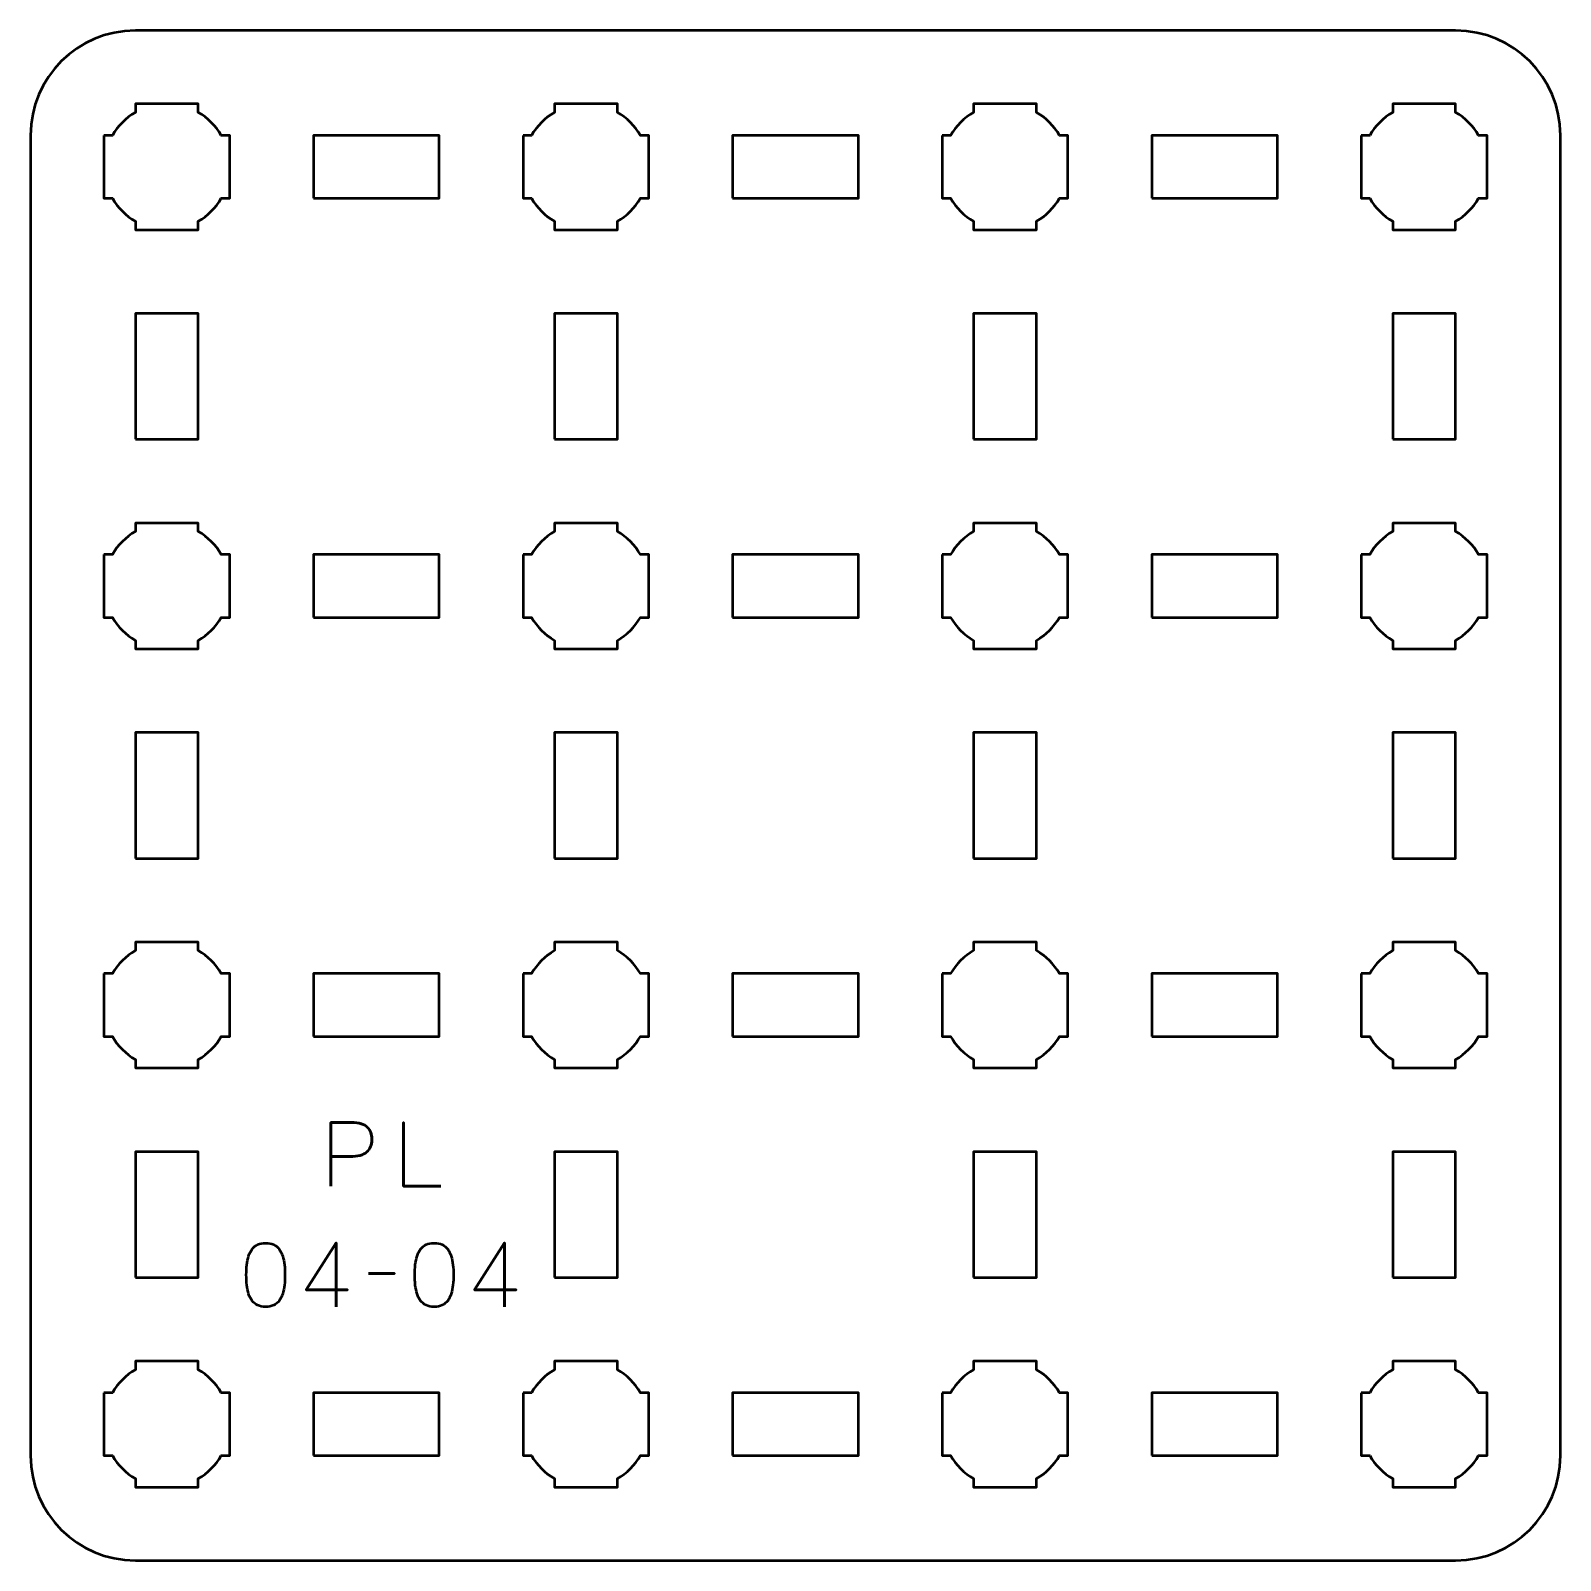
# Model space of a CAD drawing. Header units: centimetres. Extents: x -14.15 to -6.85, y -18.5 to -11.2.
import ezdxf

# ---------------------------------------------------------------- set-up
doc = ezdxf.new("R2010")
doc.units = ezdxf.units.CM
doc.header["$MEASUREMENT"] = 0
doc.layers.add('Layer 1', color=7, linetype='Continuous')

msp = doc.modelspace()

# ---------------------------------------------------------------- linework, layer by layer
at = {"layer": 'Layer 1', "lineweight": 53}
for points in [[(-12.8, -12), (-12.2, -12), (-12.2, -11.7), (-12.8, -11.7), (-12.8, -12)], [(-10.8, -12), (-10.2, -12), (-10.2, -11.7), (-10.8, -11.7), (-10.8, -12)], [(-8.8, -12), (-8.2, -12), (-8.2, -11.7), (-8.8, -11.7), (-8.8, -12)], [(-13.65, -13.15), (-13.35, -13.15), (-13.35, -12.55), (-13.65, -12.55), (-13.65, -13.15)], [(-11.65, -13.15), (-11.35, -13.15), (-11.35, -12.55), (-11.65, -12.55), (-11.65, -13.15)], [(-9.65, -13.15), (-9.35, -13.15), (-9.35, -12.55), (-9.65, -12.55), (-9.65, -13.15)], [(-7.65, -13.15), (-7.35, -13.15), (-7.35, -12.55), (-7.65, -12.55), (-7.65, -13.15)], [(-12.8, -14), (-12.2, -14), (-12.2, -13.7), (-12.8, -13.7), (-12.8, -14)], [(-10.8, -14), (-10.2, -14), (-10.2, -13.7), (-10.8, -13.7), (-10.8, -14)], [(-8.8, -14), (-8.2, -14), (-8.2, -13.7), (-8.8, -13.7), (-8.8, -14)], [(-13.65, -15.15), (-13.35, -15.15), (-13.35, -14.55), (-13.65, -14.55), (-13.65, -15.15)], [(-11.65, -15.15), (-11.35, -15.15), (-11.35, -14.55), (-11.65, -14.55), (-11.65, -15.15)], [(-9.65, -15.15), (-9.35, -15.15), (-9.35, -14.55), (-9.65, -14.55), (-9.65, -15.15)], [(-7.65, -15.15), (-7.35, -15.15), (-7.35, -14.55), (-7.65, -14.55), (-7.65, -15.15)], [(-12.8, -16), (-12.2, -16), (-12.2, -15.7), (-12.8, -15.7), (-12.8, -16)], [(-10.8, -16), (-10.2, -16), (-10.2, -15.7), (-10.8, -15.7), (-10.8, -16)], [(-8.8, -16), (-8.2, -16), (-8.2, -15.7), (-8.8, -15.7), (-8.8, -16)], [(-13.65, -17.15), (-13.35, -17.15), (-13.35, -16.55), (-13.65, -16.55), (-13.65, -17.15)], [(-11.65, -17.15), (-11.35, -17.15), (-11.35, -16.55), (-11.65, -16.55), (-11.65, -17.15)], [(-9.65, -17.15), (-9.35, -17.15), (-9.35, -16.55), (-9.65, -16.55), (-9.65, -17.15)], [(-7.65, -17.15), (-7.35, -17.15), (-7.35, -16.55), (-7.65, -16.55), (-7.65, -17.15)], [(-12.8, -18), (-12.2, -18), (-12.2, -17.7), (-12.8, -17.7), (-12.8, -18)], [(-10.8, -18), (-10.2, -18), (-10.2, -17.7), (-10.8, -17.7), (-10.8, -18)], [(-8.8, -18), (-8.2, -18), (-8.2, -17.7), (-8.8, -17.7), (-8.8, -18)]]:
    msp.add_lwpolyline(points, close=True, dxfattribs=at)
for points, knots in [([(-14.15, -18), (-14.15, -18), (-14.15, -11.7), (-14.15, -11.7), (-14.15, -11.7), (-14.15, -11.42391), (-13.92609, -11.2), (-13.65, -11.2), (-13.65, -11.2), (-13.65, -11.2), (-7.35, -11.2), (-7.35, -11.2), (-7.35, -11.2), (-7.07391, -11.2), (-6.85, -11.42391), (-6.85, -11.7), (-6.85, -11.7), (-6.85, -11.7), (-6.85, -18), (-6.85, -18), (-6.85, -18), (-6.85, -18.27609), (-7.07391, -18.5), (-7.35, -18.5), (-7.35, -18.5), (-7.35, -18.5), (-13.65, -18.5), (-13.65, -18.5), (-13.65, -18.5), (-13.92609, -18.5), (-14.15, -18.27609), (-14.15, -18)], [0, 0, 0, 0, 0.125, 0.125, 0.125, 0.125, 0.25, 0.25, 0.25, 0.25, 0.375, 0.375, 0.375, 0.375, 0.5, 0.5, 0.5, 0.5, 0.625, 0.625, 0.625, 0.625, 0.75, 0.75, 0.75, 0.75, 0.875, 0.875, 0.875, 0.875, 1, 1, 1, 1]), ([(-13.8, -11.7), (-13.8, -11.7), (-13.75985, -11.7), (-13.75985, -11.7), (-13.75985, -11.7), (-13.7335, -11.65447), (-13.69553, -11.6165), (-13.65, -11.59015), (-13.65, -11.59015), (-13.65, -11.59015), (-13.65, -11.55), (-13.65, -11.55), (-13.65, -11.55), (-13.65, -11.55), (-13.5, -11.55), (-13.5, -11.55), (-13.5, -11.55), (-13.5, -11.55), (-13.35, -11.55), (-13.35, -11.55), (-13.35, -11.55), (-13.35, -11.55), (-13.35, -11.59015), (-13.35, -11.59015), (-13.35, -11.59015), (-13.30447, -11.6165), (-13.2665, -11.65447), (-13.24015, -11.7), (-13.24015, -11.7), (-13.24015, -11.7), (-13.2, -11.7), (-13.2, -11.7), (-13.2, -11.7), (-13.2, -11.7), (-13.2, -11.85), (-13.2, -11.85), (-13.2, -11.85), (-13.2, -11.85), (-13.2, -12), (-13.2, -12), (-13.2, -12), (-13.2, -12), (-13.24015, -12), (-13.24015, -12), (-13.24015, -12), (-13.2665, -12.04553), (-13.30447, -12.0835), (-13.35, -12.10985), (-13.35, -12.10985), (-13.35, -12.10985), (-13.35, -12.15), (-13.35, -12.15), (-13.35, -12.15), (-13.35, -12.15), (-13.5, -12.15), (-13.5, -12.15), (-13.5, -12.15), (-13.5, -12.15), (-13.65, -12.15), (-13.65, -12.15), (-13.65, -12.15), (-13.65, -12.15), (-13.65, -12.10985), (-13.65, -12.10985), (-13.65, -12.10985), (-13.69553, -12.0835), (-13.7335, -12.04553), (-13.75985, -12), (-13.75985, -12), (-13.75985, -12), (-13.8, -12), (-13.8, -12), (-13.8, -12), (-13.8, -12), (-13.8, -11.85), (-13.8, -11.85), (-13.8, -11.85), (-13.8, -11.85), (-13.8, -11.7), (-13.8, -11.7)], [0, 0, 0, 0, 0.05, 0.05, 0.05, 0.05, 0.1, 0.1, 0.1, 0.1, 0.15, 0.15, 0.15, 0.15, 0.2, 0.2, 0.2, 0.2, 0.25, 0.25, 0.25, 0.25, 0.3, 0.3, 0.3, 0.3, 0.35, 0.35, 0.35, 0.35, 0.4, 0.4, 0.4, 0.4, 0.45, 0.45, 0.45, 0.45, 0.5, 0.5, 0.5, 0.5, 0.55, 0.55, 0.55, 0.55, 0.6, 0.6, 0.6, 0.6, 0.65, 0.65, 0.65, 0.65, 0.7, 0.7, 0.7, 0.7, 0.75, 0.75, 0.75, 0.75, 0.8, 0.8, 0.8, 0.8, 0.85, 0.85, 0.85, 0.85, 0.9, 0.9, 0.9, 0.9, 0.95, 0.95, 0.95, 0.95, 1, 1, 1, 1]), ([(-11.8, -11.7), (-11.8, -11.7), (-11.75985, -11.7), (-11.75985, -11.7), (-11.75985, -11.7), (-11.7335, -11.65447), (-11.69553, -11.6165), (-11.65, -11.59015), (-11.65, -11.59015), (-11.65, -11.59015), (-11.65, -11.55), (-11.65, -11.55), (-11.65, -11.55), (-11.65, -11.55), (-11.5, -11.55), (-11.5, -11.55), (-11.5, -11.55), (-11.5, -11.55), (-11.35, -11.55), (-11.35, -11.55), (-11.35, -11.55), (-11.35, -11.55), (-11.35, -11.59015), (-11.35, -11.59015), (-11.35, -11.59015), (-11.30447, -11.6165), (-11.2665, -11.65447), (-11.24015, -11.7), (-11.24015, -11.7), (-11.24015, -11.7), (-11.2, -11.7), (-11.2, -11.7), (-11.2, -11.7), (-11.2, -11.7), (-11.2, -11.85), (-11.2, -11.85), (-11.2, -11.85), (-11.2, -11.85), (-11.2, -12), (-11.2, -12), (-11.2, -12), (-11.2, -12), (-11.24015, -12), (-11.24015, -12), (-11.24015, -12), (-11.2665, -12.04553), (-11.30447, -12.0835), (-11.35, -12.10985), (-11.35, -12.10985), (-11.35, -12.10985), (-11.35, -12.15), (-11.35, -12.15), (-11.35, -12.15), (-11.35, -12.15), (-11.5, -12.15), (-11.5, -12.15), (-11.5, -12.15), (-11.5, -12.15), (-11.65, -12.15), (-11.65, -12.15), (-11.65, -12.15), (-11.65, -12.15), (-11.65, -12.10985), (-11.65, -12.10985), (-11.65, -12.10985), (-11.69553, -12.0835), (-11.7335, -12.04553), (-11.75985, -12), (-11.75985, -12), (-11.75985, -12), (-11.8, -12), (-11.8, -12), (-11.8, -12), (-11.8, -12), (-11.8, -11.85), (-11.8, -11.85), (-11.8, -11.85), (-11.8, -11.85), (-11.8, -11.7), (-11.8, -11.7)], [0, 0, 0, 0, 0.05, 0.05, 0.05, 0.05, 0.1, 0.1, 0.1, 0.1, 0.15, 0.15, 0.15, 0.15, 0.2, 0.2, 0.2, 0.2, 0.25, 0.25, 0.25, 0.25, 0.3, 0.3, 0.3, 0.3, 0.35, 0.35, 0.35, 0.35, 0.4, 0.4, 0.4, 0.4, 0.45, 0.45, 0.45, 0.45, 0.5, 0.5, 0.5, 0.5, 0.55, 0.55, 0.55, 0.55, 0.6, 0.6, 0.6, 0.6, 0.65, 0.65, 0.65, 0.65, 0.7, 0.7, 0.7, 0.7, 0.75, 0.75, 0.75, 0.75, 0.8, 0.8, 0.8, 0.8, 0.85, 0.85, 0.85, 0.85, 0.9, 0.9, 0.9, 0.9, 0.95, 0.95, 0.95, 0.95, 1, 1, 1, 1]), ([(-9.8, -11.7), (-9.8, -11.7), (-9.75985, -11.7), (-9.75985, -11.7), (-9.75985, -11.7), (-9.7335, -11.65447), (-9.69553, -11.6165), (-9.65, -11.59015), (-9.65, -11.59015), (-9.65, -11.59015), (-9.65, -11.55), (-9.65, -11.55), (-9.65, -11.55), (-9.65, -11.55), (-9.5, -11.55), (-9.5, -11.55), (-9.5, -11.55), (-9.5, -11.55), (-9.35, -11.55), (-9.35, -11.55), (-9.35, -11.55), (-9.35, -11.55), (-9.35, -11.59015), (-9.35, -11.59015), (-9.35, -11.59015), (-9.30447, -11.6165), (-9.2665, -11.65447), (-9.24015, -11.7), (-9.24015, -11.7), (-9.24015, -11.7), (-9.2, -11.7), (-9.2, -11.7), (-9.2, -11.7), (-9.2, -11.7), (-9.2, -11.85), (-9.2, -11.85), (-9.2, -11.85), (-9.2, -11.85), (-9.2, -12), (-9.2, -12), (-9.2, -12), (-9.2, -12), (-9.24015, -12), (-9.24015, -12), (-9.24015, -12), (-9.2665, -12.04553), (-9.30447, -12.0835), (-9.35, -12.10985), (-9.35, -12.10985), (-9.35, -12.10985), (-9.35, -12.15), (-9.35, -12.15), (-9.35, -12.15), (-9.35, -12.15), (-9.5, -12.15), (-9.5, -12.15), (-9.5, -12.15), (-9.5, -12.15), (-9.65, -12.15), (-9.65, -12.15), (-9.65, -12.15), (-9.65, -12.15), (-9.65, -12.10985), (-9.65, -12.10985), (-9.65, -12.10985), (-9.69553, -12.0835), (-9.7335, -12.04553), (-9.75985, -12), (-9.75985, -12), (-9.75985, -12), (-9.8, -12), (-9.8, -12), (-9.8, -12), (-9.8, -12), (-9.8, -11.85), (-9.8, -11.85), (-9.8, -11.85), (-9.8, -11.85), (-9.8, -11.7), (-9.8, -11.7)], [0, 0, 0, 0, 0.05, 0.05, 0.05, 0.05, 0.1, 0.1, 0.1, 0.1, 0.15, 0.15, 0.15, 0.15, 0.2, 0.2, 0.2, 0.2, 0.25, 0.25, 0.25, 0.25, 0.3, 0.3, 0.3, 0.3, 0.35, 0.35, 0.35, 0.35, 0.4, 0.4, 0.4, 0.4, 0.45, 0.45, 0.45, 0.45, 0.5, 0.5, 0.5, 0.5, 0.55, 0.55, 0.55, 0.55, 0.6, 0.6, 0.6, 0.6, 0.65, 0.65, 0.65, 0.65, 0.7, 0.7, 0.7, 0.7, 0.75, 0.75, 0.75, 0.75, 0.8, 0.8, 0.8, 0.8, 0.85, 0.85, 0.85, 0.85, 0.9, 0.9, 0.9, 0.9, 0.95, 0.95, 0.95, 0.95, 1, 1, 1, 1]), ([(-7.8, -11.7), (-7.8, -11.7), (-7.75985, -11.7), (-7.75985, -11.7), (-7.75985, -11.7), (-7.7335, -11.65447), (-7.69553, -11.6165), (-7.65, -11.59015), (-7.65, -11.59015), (-7.65, -11.59015), (-7.65, -11.55), (-7.65, -11.55), (-7.65, -11.55), (-7.65, -11.55), (-7.5, -11.55), (-7.5, -11.55), (-7.5, -11.55), (-7.5, -11.55), (-7.35, -11.55), (-7.35, -11.55), (-7.35, -11.55), (-7.35, -11.55), (-7.35, -11.59015), (-7.35, -11.59015), (-7.35, -11.59015), (-7.30447, -11.6165), (-7.2665, -11.65447), (-7.24015, -11.7), (-7.24015, -11.7), (-7.24015, -11.7), (-7.2, -11.7), (-7.2, -11.7), (-7.2, -11.7), (-7.2, -11.7), (-7.2, -11.85), (-7.2, -11.85), (-7.2, -11.85), (-7.2, -11.85), (-7.2, -12), (-7.2, -12), (-7.2, -12), (-7.2, -12), (-7.24015, -12), (-7.24015, -12), (-7.24015, -12), (-7.2665, -12.04553), (-7.30447, -12.0835), (-7.35, -12.10985), (-7.35, -12.10985), (-7.35, -12.10985), (-7.35, -12.15), (-7.35, -12.15), (-7.35, -12.15), (-7.35, -12.15), (-7.5, -12.15), (-7.5, -12.15), (-7.5, -12.15), (-7.5, -12.15), (-7.65, -12.15), (-7.65, -12.15), (-7.65, -12.15), (-7.65, -12.15), (-7.65, -12.10985), (-7.65, -12.10985), (-7.65, -12.10985), (-7.69553, -12.0835), (-7.7335, -12.04553), (-7.75985, -12), (-7.75985, -12), (-7.75985, -12), (-7.8, -12), (-7.8, -12), (-7.8, -12), (-7.8, -12), (-7.8, -11.85), (-7.8, -11.85), (-7.8, -11.85), (-7.8, -11.85), (-7.8, -11.7), (-7.8, -11.7)], [0, 0, 0, 0, 0.05, 0.05, 0.05, 0.05, 0.1, 0.1, 0.1, 0.1, 0.15, 0.15, 0.15, 0.15, 0.2, 0.2, 0.2, 0.2, 0.25, 0.25, 0.25, 0.25, 0.3, 0.3, 0.3, 0.3, 0.35, 0.35, 0.35, 0.35, 0.4, 0.4, 0.4, 0.4, 0.45, 0.45, 0.45, 0.45, 0.5, 0.5, 0.5, 0.5, 0.55, 0.55, 0.55, 0.55, 0.6, 0.6, 0.6, 0.6, 0.65, 0.65, 0.65, 0.65, 0.7, 0.7, 0.7, 0.7, 0.75, 0.75, 0.75, 0.75, 0.8, 0.8, 0.8, 0.8, 0.85, 0.85, 0.85, 0.85, 0.9, 0.9, 0.9, 0.9, 0.95, 0.95, 0.95, 0.95, 1, 1, 1, 1]), ([(-13.8, -13.7), (-13.8, -13.7), (-13.75985, -13.7), (-13.75985, -13.7), (-13.75985, -13.7), (-13.7335, -13.65447), (-13.69553, -13.6165), (-13.65, -13.59015), (-13.65, -13.59015), (-13.65, -13.59015), (-13.65, -13.55), (-13.65, -13.55), (-13.65, -13.55), (-13.65, -13.55), (-13.5, -13.55), (-13.5, -13.55), (-13.5, -13.55), (-13.5, -13.55), (-13.35, -13.55), (-13.35, -13.55), (-13.35, -13.55), (-13.35, -13.55), (-13.35, -13.59015), (-13.35, -13.59015), (-13.35, -13.59015), (-13.30447, -13.6165), (-13.2665, -13.65447), (-13.24015, -13.7), (-13.24015, -13.7), (-13.24015, -13.7), (-13.2, -13.7), (-13.2, -13.7), (-13.2, -13.7), (-13.2, -13.7), (-13.2, -13.85), (-13.2, -13.85), (-13.2, -13.85), (-13.2, -13.85), (-13.2, -14), (-13.2, -14), (-13.2, -14), (-13.2, -14), (-13.24015, -14), (-13.24015, -14), (-13.24015, -14), (-13.2665, -14.04553), (-13.30447, -14.0835), (-13.35, -14.10985), (-13.35, -14.10985), (-13.35, -14.10985), (-13.35, -14.15), (-13.35, -14.15), (-13.35, -14.15), (-13.35, -14.15), (-13.5, -14.15), (-13.5, -14.15), (-13.5, -14.15), (-13.5, -14.15), (-13.65, -14.15), (-13.65, -14.15), (-13.65, -14.15), (-13.65, -14.15), (-13.65, -14.10985), (-13.65, -14.10985), (-13.65, -14.10985), (-13.69553, -14.0835), (-13.7335, -14.04553), (-13.75985, -14), (-13.75985, -14), (-13.75985, -14), (-13.8, -14), (-13.8, -14), (-13.8, -14), (-13.8, -14), (-13.8, -13.85), (-13.8, -13.85), (-13.8, -13.85), (-13.8, -13.85), (-13.8, -13.7), (-13.8, -13.7)], [0, 0, 0, 0, 0.05, 0.05, 0.05, 0.05, 0.1, 0.1, 0.1, 0.1, 0.15, 0.15, 0.15, 0.15, 0.2, 0.2, 0.2, 0.2, 0.25, 0.25, 0.25, 0.25, 0.3, 0.3, 0.3, 0.3, 0.35, 0.35, 0.35, 0.35, 0.4, 0.4, 0.4, 0.4, 0.45, 0.45, 0.45, 0.45, 0.5, 0.5, 0.5, 0.5, 0.55, 0.55, 0.55, 0.55, 0.6, 0.6, 0.6, 0.6, 0.65, 0.65, 0.65, 0.65, 0.7, 0.7, 0.7, 0.7, 0.75, 0.75, 0.75, 0.75, 0.8, 0.8, 0.8, 0.8, 0.85, 0.85, 0.85, 0.85, 0.9, 0.9, 0.9, 0.9, 0.95, 0.95, 0.95, 0.95, 1, 1, 1, 1]), ([(-11.8, -13.7), (-11.8, -13.7), (-11.75985, -13.7), (-11.75985, -13.7), (-11.75985, -13.7), (-11.7335, -13.65447), (-11.69553, -13.6165), (-11.65, -13.59015), (-11.65, -13.59015), (-11.65, -13.59015), (-11.65, -13.55), (-11.65, -13.55), (-11.65, -13.55), (-11.65, -13.55), (-11.5, -13.55), (-11.5, -13.55), (-11.5, -13.55), (-11.5, -13.55), (-11.35, -13.55), (-11.35, -13.55), (-11.35, -13.55), (-11.35, -13.55), (-11.35, -13.59015), (-11.35, -13.59015), (-11.35, -13.59015), (-11.30447, -13.6165), (-11.2665, -13.65447), (-11.24015, -13.7), (-11.24015, -13.7), (-11.24015, -13.7), (-11.2, -13.7), (-11.2, -13.7), (-11.2, -13.7), (-11.2, -13.7), (-11.2, -13.85), (-11.2, -13.85), (-11.2, -13.85), (-11.2, -13.85), (-11.2, -14), (-11.2, -14), (-11.2, -14), (-11.2, -14), (-11.24015, -14), (-11.24015, -14), (-11.24015, -14), (-11.2665, -14.04553), (-11.30447, -14.0835), (-11.35, -14.10985), (-11.35, -14.10985), (-11.35, -14.10985), (-11.35, -14.15), (-11.35, -14.15), (-11.35, -14.15), (-11.35, -14.15), (-11.5, -14.15), (-11.5, -14.15), (-11.5, -14.15), (-11.5, -14.15), (-11.65, -14.15), (-11.65, -14.15), (-11.65, -14.15), (-11.65, -14.15), (-11.65, -14.10985), (-11.65, -14.10985), (-11.65, -14.10985), (-11.69553, -14.0835), (-11.7335, -14.04553), (-11.75985, -14), (-11.75985, -14), (-11.75985, -14), (-11.8, -14), (-11.8, -14), (-11.8, -14), (-11.8, -14), (-11.8, -13.85), (-11.8, -13.85), (-11.8, -13.85), (-11.8, -13.85), (-11.8, -13.7), (-11.8, -13.7)], [0, 0, 0, 0, 0.05, 0.05, 0.05, 0.05, 0.1, 0.1, 0.1, 0.1, 0.15, 0.15, 0.15, 0.15, 0.2, 0.2, 0.2, 0.2, 0.25, 0.25, 0.25, 0.25, 0.3, 0.3, 0.3, 0.3, 0.35, 0.35, 0.35, 0.35, 0.4, 0.4, 0.4, 0.4, 0.45, 0.45, 0.45, 0.45, 0.5, 0.5, 0.5, 0.5, 0.55, 0.55, 0.55, 0.55, 0.6, 0.6, 0.6, 0.6, 0.65, 0.65, 0.65, 0.65, 0.7, 0.7, 0.7, 0.7, 0.75, 0.75, 0.75, 0.75, 0.8, 0.8, 0.8, 0.8, 0.85, 0.85, 0.85, 0.85, 0.9, 0.9, 0.9, 0.9, 0.95, 0.95, 0.95, 0.95, 1, 1, 1, 1]), ([(-9.8, -13.7), (-9.8, -13.7), (-9.75985, -13.7), (-9.75985, -13.7), (-9.75985, -13.7), (-9.7335, -13.65447), (-9.69553, -13.6165), (-9.65, -13.59015), (-9.65, -13.59015), (-9.65, -13.59015), (-9.65, -13.55), (-9.65, -13.55), (-9.65, -13.55), (-9.65, -13.55), (-9.5, -13.55), (-9.5, -13.55), (-9.5, -13.55), (-9.5, -13.55), (-9.35, -13.55), (-9.35, -13.55), (-9.35, -13.55), (-9.35, -13.55), (-9.35, -13.59015), (-9.35, -13.59015), (-9.35, -13.59015), (-9.30447, -13.6165), (-9.2665, -13.65447), (-9.24015, -13.7), (-9.24015, -13.7), (-9.24015, -13.7), (-9.2, -13.7), (-9.2, -13.7), (-9.2, -13.7), (-9.2, -13.7), (-9.2, -13.85), (-9.2, -13.85), (-9.2, -13.85), (-9.2, -13.85), (-9.2, -14), (-9.2, -14), (-9.2, -14), (-9.2, -14), (-9.24015, -14), (-9.24015, -14), (-9.24015, -14), (-9.2665, -14.04553), (-9.30447, -14.0835), (-9.35, -14.10985), (-9.35, -14.10985), (-9.35, -14.10985), (-9.35, -14.15), (-9.35, -14.15), (-9.35, -14.15), (-9.35, -14.15), (-9.5, -14.15), (-9.5, -14.15), (-9.5, -14.15), (-9.5, -14.15), (-9.65, -14.15), (-9.65, -14.15), (-9.65, -14.15), (-9.65, -14.15), (-9.65, -14.10985), (-9.65, -14.10985), (-9.65, -14.10985), (-9.69553, -14.0835), (-9.7335, -14.04553), (-9.75985, -14), (-9.75985, -14), (-9.75985, -14), (-9.8, -14), (-9.8, -14), (-9.8, -14), (-9.8, -14), (-9.8, -13.85), (-9.8, -13.85), (-9.8, -13.85), (-9.8, -13.85), (-9.8, -13.7), (-9.8, -13.7)], [0, 0, 0, 0, 0.05, 0.05, 0.05, 0.05, 0.1, 0.1, 0.1, 0.1, 0.15, 0.15, 0.15, 0.15, 0.2, 0.2, 0.2, 0.2, 0.25, 0.25, 0.25, 0.25, 0.3, 0.3, 0.3, 0.3, 0.35, 0.35, 0.35, 0.35, 0.4, 0.4, 0.4, 0.4, 0.45, 0.45, 0.45, 0.45, 0.5, 0.5, 0.5, 0.5, 0.55, 0.55, 0.55, 0.55, 0.6, 0.6, 0.6, 0.6, 0.65, 0.65, 0.65, 0.65, 0.7, 0.7, 0.7, 0.7, 0.75, 0.75, 0.75, 0.75, 0.8, 0.8, 0.8, 0.8, 0.85, 0.85, 0.85, 0.85, 0.9, 0.9, 0.9, 0.9, 0.95, 0.95, 0.95, 0.95, 1, 1, 1, 1]), ([(-7.8, -13.7), (-7.8, -13.7), (-7.75985, -13.7), (-7.75985, -13.7), (-7.75985, -13.7), (-7.7335, -13.65447), (-7.69553, -13.6165), (-7.65, -13.59015), (-7.65, -13.59015), (-7.65, -13.59015), (-7.65, -13.55), (-7.65, -13.55), (-7.65, -13.55), (-7.65, -13.55), (-7.5, -13.55), (-7.5, -13.55), (-7.5, -13.55), (-7.5, -13.55), (-7.35, -13.55), (-7.35, -13.55), (-7.35, -13.55), (-7.35, -13.55), (-7.35, -13.59015), (-7.35, -13.59015), (-7.35, -13.59015), (-7.30447, -13.6165), (-7.2665, -13.65447), (-7.24015, -13.7), (-7.24015, -13.7), (-7.24015, -13.7), (-7.2, -13.7), (-7.2, -13.7), (-7.2, -13.7), (-7.2, -13.7), (-7.2, -13.85), (-7.2, -13.85), (-7.2, -13.85), (-7.2, -13.85), (-7.2, -14), (-7.2, -14), (-7.2, -14), (-7.2, -14), (-7.24015, -14), (-7.24015, -14), (-7.24015, -14), (-7.2665, -14.04553), (-7.30447, -14.0835), (-7.35, -14.10985), (-7.35, -14.10985), (-7.35, -14.10985), (-7.35, -14.15), (-7.35, -14.15), (-7.35, -14.15), (-7.35, -14.15), (-7.5, -14.15), (-7.5, -14.15), (-7.5, -14.15), (-7.5, -14.15), (-7.65, -14.15), (-7.65, -14.15), (-7.65, -14.15), (-7.65, -14.15), (-7.65, -14.10985), (-7.65, -14.10985), (-7.65, -14.10985), (-7.69553, -14.0835), (-7.7335, -14.04553), (-7.75985, -14), (-7.75985, -14), (-7.75985, -14), (-7.8, -14), (-7.8, -14), (-7.8, -14), (-7.8, -14), (-7.8, -13.85), (-7.8, -13.85), (-7.8, -13.85), (-7.8, -13.85), (-7.8, -13.7), (-7.8, -13.7)], [0, 0, 0, 0, 0.05, 0.05, 0.05, 0.05, 0.1, 0.1, 0.1, 0.1, 0.15, 0.15, 0.15, 0.15, 0.2, 0.2, 0.2, 0.2, 0.25, 0.25, 0.25, 0.25, 0.3, 0.3, 0.3, 0.3, 0.35, 0.35, 0.35, 0.35, 0.4, 0.4, 0.4, 0.4, 0.45, 0.45, 0.45, 0.45, 0.5, 0.5, 0.5, 0.5, 0.55, 0.55, 0.55, 0.55, 0.6, 0.6, 0.6, 0.6, 0.65, 0.65, 0.65, 0.65, 0.7, 0.7, 0.7, 0.7, 0.75, 0.75, 0.75, 0.75, 0.8, 0.8, 0.8, 0.8, 0.85, 0.85, 0.85, 0.85, 0.9, 0.9, 0.9, 0.9, 0.95, 0.95, 0.95, 0.95, 1, 1, 1, 1]), ([(-13.8, -15.7), (-13.8, -15.7), (-13.75985, -15.7), (-13.75985, -15.7), (-13.75985, -15.7), (-13.7335, -15.65447), (-13.69553, -15.6165), (-13.65, -15.59015), (-13.65, -15.59015), (-13.65, -15.59015), (-13.65, -15.55), (-13.65, -15.55), (-13.65, -15.55), (-13.65, -15.55), (-13.5, -15.55), (-13.5, -15.55), (-13.5, -15.55), (-13.5, -15.55), (-13.35, -15.55), (-13.35, -15.55), (-13.35, -15.55), (-13.35, -15.55), (-13.35, -15.59015), (-13.35, -15.59015), (-13.35, -15.59015), (-13.30447, -15.6165), (-13.2665, -15.65447), (-13.24015, -15.7), (-13.24015, -15.7), (-13.24015, -15.7), (-13.2, -15.7), (-13.2, -15.7), (-13.2, -15.7), (-13.2, -15.7), (-13.2, -15.85), (-13.2, -15.85), (-13.2, -15.85), (-13.2, -15.85), (-13.2, -16), (-13.2, -16), (-13.2, -16), (-13.2, -16), (-13.24015, -16), (-13.24015, -16), (-13.24015, -16), (-13.2665, -16.04553), (-13.30447, -16.0835), (-13.35, -16.10985), (-13.35, -16.10985), (-13.35, -16.10985), (-13.35, -16.15), (-13.35, -16.15), (-13.35, -16.15), (-13.35, -16.15), (-13.5, -16.15), (-13.5, -16.15), (-13.5, -16.15), (-13.5, -16.15), (-13.65, -16.15), (-13.65, -16.15), (-13.65, -16.15), (-13.65, -16.15), (-13.65, -16.10985), (-13.65, -16.10985), (-13.65, -16.10985), (-13.69553, -16.0835), (-13.7335, -16.04553), (-13.75985, -16), (-13.75985, -16), (-13.75985, -16), (-13.8, -16), (-13.8, -16), (-13.8, -16), (-13.8, -16), (-13.8, -15.85), (-13.8, -15.85), (-13.8, -15.85), (-13.8, -15.85), (-13.8, -15.7), (-13.8, -15.7)], [0, 0, 0, 0, 0.05, 0.05, 0.05, 0.05, 0.1, 0.1, 0.1, 0.1, 0.15, 0.15, 0.15, 0.15, 0.2, 0.2, 0.2, 0.2, 0.25, 0.25, 0.25, 0.25, 0.3, 0.3, 0.3, 0.3, 0.35, 0.35, 0.35, 0.35, 0.4, 0.4, 0.4, 0.4, 0.45, 0.45, 0.45, 0.45, 0.5, 0.5, 0.5, 0.5, 0.55, 0.55, 0.55, 0.55, 0.6, 0.6, 0.6, 0.6, 0.65, 0.65, 0.65, 0.65, 0.7, 0.7, 0.7, 0.7, 0.75, 0.75, 0.75, 0.75, 0.8, 0.8, 0.8, 0.8, 0.85, 0.85, 0.85, 0.85, 0.9, 0.9, 0.9, 0.9, 0.95, 0.95, 0.95, 0.95, 1, 1, 1, 1]), ([(-11.8, -15.7), (-11.8, -15.7), (-11.75985, -15.7), (-11.75985, -15.7), (-11.75985, -15.7), (-11.7335, -15.65447), (-11.69553, -15.6165), (-11.65, -15.59015), (-11.65, -15.59015), (-11.65, -15.59015), (-11.65, -15.55), (-11.65, -15.55), (-11.65, -15.55), (-11.65, -15.55), (-11.5, -15.55), (-11.5, -15.55), (-11.5, -15.55), (-11.5, -15.55), (-11.35, -15.55), (-11.35, -15.55), (-11.35, -15.55), (-11.35, -15.55), (-11.35, -15.59015), (-11.35, -15.59015), (-11.35, -15.59015), (-11.30447, -15.6165), (-11.2665, -15.65447), (-11.24015, -15.7), (-11.24015, -15.7), (-11.24015, -15.7), (-11.2, -15.7), (-11.2, -15.7), (-11.2, -15.7), (-11.2, -15.7), (-11.2, -15.85), (-11.2, -15.85), (-11.2, -15.85), (-11.2, -15.85), (-11.2, -16), (-11.2, -16), (-11.2, -16), (-11.2, -16), (-11.24015, -16), (-11.24015, -16), (-11.24015, -16), (-11.2665, -16.04553), (-11.30447, -16.0835), (-11.35, -16.10985), (-11.35, -16.10985), (-11.35, -16.10985), (-11.35, -16.15), (-11.35, -16.15), (-11.35, -16.15), (-11.35, -16.15), (-11.5, -16.15), (-11.5, -16.15), (-11.5, -16.15), (-11.5, -16.15), (-11.65, -16.15), (-11.65, -16.15), (-11.65, -16.15), (-11.65, -16.15), (-11.65, -16.10985), (-11.65, -16.10985), (-11.65, -16.10985), (-11.69553, -16.0835), (-11.7335, -16.04553), (-11.75985, -16), (-11.75985, -16), (-11.75985, -16), (-11.8, -16), (-11.8, -16), (-11.8, -16), (-11.8, -16), (-11.8, -15.85), (-11.8, -15.85), (-11.8, -15.85), (-11.8, -15.85), (-11.8, -15.7), (-11.8, -15.7)], [0, 0, 0, 0, 0.05, 0.05, 0.05, 0.05, 0.1, 0.1, 0.1, 0.1, 0.15, 0.15, 0.15, 0.15, 0.2, 0.2, 0.2, 0.2, 0.25, 0.25, 0.25, 0.25, 0.3, 0.3, 0.3, 0.3, 0.35, 0.35, 0.35, 0.35, 0.4, 0.4, 0.4, 0.4, 0.45, 0.45, 0.45, 0.45, 0.5, 0.5, 0.5, 0.5, 0.55, 0.55, 0.55, 0.55, 0.6, 0.6, 0.6, 0.6, 0.65, 0.65, 0.65, 0.65, 0.7, 0.7, 0.7, 0.7, 0.75, 0.75, 0.75, 0.75, 0.8, 0.8, 0.8, 0.8, 0.85, 0.85, 0.85, 0.85, 0.9, 0.9, 0.9, 0.9, 0.95, 0.95, 0.95, 0.95, 1, 1, 1, 1]), ([(-9.8, -15.7), (-9.8, -15.7), (-9.75985, -15.7), (-9.75985, -15.7), (-9.75985, -15.7), (-9.7335, -15.65447), (-9.69553, -15.6165), (-9.65, -15.59015), (-9.65, -15.59015), (-9.65, -15.59015), (-9.65, -15.55), (-9.65, -15.55), (-9.65, -15.55), (-9.65, -15.55), (-9.5, -15.55), (-9.5, -15.55), (-9.5, -15.55), (-9.5, -15.55), (-9.35, -15.55), (-9.35, -15.55), (-9.35, -15.55), (-9.35, -15.55), (-9.35, -15.59015), (-9.35, -15.59015), (-9.35, -15.59015), (-9.30447, -15.6165), (-9.2665, -15.65447), (-9.24015, -15.7), (-9.24015, -15.7), (-9.24015, -15.7), (-9.2, -15.7), (-9.2, -15.7), (-9.2, -15.7), (-9.2, -15.7), (-9.2, -15.85), (-9.2, -15.85), (-9.2, -15.85), (-9.2, -15.85), (-9.2, -16), (-9.2, -16), (-9.2, -16), (-9.2, -16), (-9.24015, -16), (-9.24015, -16), (-9.24015, -16), (-9.2665, -16.04553), (-9.30447, -16.0835), (-9.35, -16.10985), (-9.35, -16.10985), (-9.35, -16.10985), (-9.35, -16.15), (-9.35, -16.15), (-9.35, -16.15), (-9.35, -16.15), (-9.5, -16.15), (-9.5, -16.15), (-9.5, -16.15), (-9.5, -16.15), (-9.65, -16.15), (-9.65, -16.15), (-9.65, -16.15), (-9.65, -16.15), (-9.65, -16.10985), (-9.65, -16.10985), (-9.65, -16.10985), (-9.69553, -16.0835), (-9.7335, -16.04553), (-9.75985, -16), (-9.75985, -16), (-9.75985, -16), (-9.8, -16), (-9.8, -16), (-9.8, -16), (-9.8, -16), (-9.8, -15.85), (-9.8, -15.85), (-9.8, -15.85), (-9.8, -15.85), (-9.8, -15.7), (-9.8, -15.7)], [0, 0, 0, 0, 0.05, 0.05, 0.05, 0.05, 0.1, 0.1, 0.1, 0.1, 0.15, 0.15, 0.15, 0.15, 0.2, 0.2, 0.2, 0.2, 0.25, 0.25, 0.25, 0.25, 0.3, 0.3, 0.3, 0.3, 0.35, 0.35, 0.35, 0.35, 0.4, 0.4, 0.4, 0.4, 0.45, 0.45, 0.45, 0.45, 0.5, 0.5, 0.5, 0.5, 0.55, 0.55, 0.55, 0.55, 0.6, 0.6, 0.6, 0.6, 0.65, 0.65, 0.65, 0.65, 0.7, 0.7, 0.7, 0.7, 0.75, 0.75, 0.75, 0.75, 0.8, 0.8, 0.8, 0.8, 0.85, 0.85, 0.85, 0.85, 0.9, 0.9, 0.9, 0.9, 0.95, 0.95, 0.95, 0.95, 1, 1, 1, 1]), ([(-7.8, -15.7), (-7.8, -15.7), (-7.75985, -15.7), (-7.75985, -15.7), (-7.75985, -15.7), (-7.7335, -15.65447), (-7.69553, -15.6165), (-7.65, -15.59015), (-7.65, -15.59015), (-7.65, -15.59015), (-7.65, -15.55), (-7.65, -15.55), (-7.65, -15.55), (-7.65, -15.55), (-7.5, -15.55), (-7.5, -15.55), (-7.5, -15.55), (-7.5, -15.55), (-7.35, -15.55), (-7.35, -15.55), (-7.35, -15.55), (-7.35, -15.55), (-7.35, -15.59015), (-7.35, -15.59015), (-7.35, -15.59015), (-7.30447, -15.6165), (-7.2665, -15.65447), (-7.24015, -15.7), (-7.24015, -15.7), (-7.24015, -15.7), (-7.2, -15.7), (-7.2, -15.7), (-7.2, -15.7), (-7.2, -15.7), (-7.2, -15.85), (-7.2, -15.85), (-7.2, -15.85), (-7.2, -15.85), (-7.2, -16), (-7.2, -16), (-7.2, -16), (-7.2, -16), (-7.24015, -16), (-7.24015, -16), (-7.24015, -16), (-7.2665, -16.04553), (-7.30447, -16.0835), (-7.35, -16.10985), (-7.35, -16.10985), (-7.35, -16.10985), (-7.35, -16.15), (-7.35, -16.15), (-7.35, -16.15), (-7.35, -16.15), (-7.5, -16.15), (-7.5, -16.15), (-7.5, -16.15), (-7.5, -16.15), (-7.65, -16.15), (-7.65, -16.15), (-7.65, -16.15), (-7.65, -16.15), (-7.65, -16.10985), (-7.65, -16.10985), (-7.65, -16.10985), (-7.69553, -16.0835), (-7.7335, -16.04553), (-7.75985, -16), (-7.75985, -16), (-7.75985, -16), (-7.8, -16), (-7.8, -16), (-7.8, -16), (-7.8, -16), (-7.8, -15.85), (-7.8, -15.85), (-7.8, -15.85), (-7.8, -15.85), (-7.8, -15.7), (-7.8, -15.7)], [0, 0, 0, 0, 0.05, 0.05, 0.05, 0.05, 0.1, 0.1, 0.1, 0.1, 0.15, 0.15, 0.15, 0.15, 0.2, 0.2, 0.2, 0.2, 0.25, 0.25, 0.25, 0.25, 0.3, 0.3, 0.3, 0.3, 0.35, 0.35, 0.35, 0.35, 0.4, 0.4, 0.4, 0.4, 0.45, 0.45, 0.45, 0.45, 0.5, 0.5, 0.5, 0.5, 0.55, 0.55, 0.55, 0.55, 0.6, 0.6, 0.6, 0.6, 0.65, 0.65, 0.65, 0.65, 0.7, 0.7, 0.7, 0.7, 0.75, 0.75, 0.75, 0.75, 0.8, 0.8, 0.8, 0.8, 0.85, 0.85, 0.85, 0.85, 0.9, 0.9, 0.9, 0.9, 0.95, 0.95, 0.95, 0.95, 1, 1, 1, 1]), ([(-13.8, -17.7), (-13.8, -17.7), (-13.75985, -17.7), (-13.75985, -17.7), (-13.75985, -17.7), (-13.7335, -17.65447), (-13.69553, -17.6165), (-13.65, -17.59015), (-13.65, -17.59015), (-13.65, -17.59015), (-13.65, -17.55), (-13.65, -17.55), (-13.65, -17.55), (-13.65, -17.55), (-13.5, -17.55), (-13.5, -17.55), (-13.5, -17.55), (-13.5, -17.55), (-13.35, -17.55), (-13.35, -17.55), (-13.35, -17.55), (-13.35, -17.55), (-13.35, -17.59015), (-13.35, -17.59015), (-13.35, -17.59015), (-13.30447, -17.6165), (-13.2665, -17.65447), (-13.24015, -17.7), (-13.24015, -17.7), (-13.24015, -17.7), (-13.2, -17.7), (-13.2, -17.7), (-13.2, -17.7), (-13.2, -17.7), (-13.2, -17.85), (-13.2, -17.85), (-13.2, -17.85), (-13.2, -17.85), (-13.2, -18), (-13.2, -18), (-13.2, -18), (-13.2, -18), (-13.24015, -18), (-13.24015, -18), (-13.24015, -18), (-13.2665, -18.04553), (-13.30447, -18.0835), (-13.35, -18.10985), (-13.35, -18.10985), (-13.35, -18.10985), (-13.35, -18.15), (-13.35, -18.15), (-13.35, -18.15), (-13.35, -18.15), (-13.5, -18.15), (-13.5, -18.15), (-13.5, -18.15), (-13.5, -18.15), (-13.65, -18.15), (-13.65, -18.15), (-13.65, -18.15), (-13.65, -18.15), (-13.65, -18.10985), (-13.65, -18.10985), (-13.65, -18.10985), (-13.69553, -18.0835), (-13.7335, -18.04553), (-13.75985, -18), (-13.75985, -18), (-13.75985, -18), (-13.8, -18), (-13.8, -18), (-13.8, -18), (-13.8, -18), (-13.8, -17.85), (-13.8, -17.85), (-13.8, -17.85), (-13.8, -17.85), (-13.8, -17.7), (-13.8, -17.7)], [0, 0, 0, 0, 0.05, 0.05, 0.05, 0.05, 0.1, 0.1, 0.1, 0.1, 0.15, 0.15, 0.15, 0.15, 0.2, 0.2, 0.2, 0.2, 0.25, 0.25, 0.25, 0.25, 0.3, 0.3, 0.3, 0.3, 0.35, 0.35, 0.35, 0.35, 0.4, 0.4, 0.4, 0.4, 0.45, 0.45, 0.45, 0.45, 0.5, 0.5, 0.5, 0.5, 0.55, 0.55, 0.55, 0.55, 0.6, 0.6, 0.6, 0.6, 0.65, 0.65, 0.65, 0.65, 0.7, 0.7, 0.7, 0.7, 0.75, 0.75, 0.75, 0.75, 0.8, 0.8, 0.8, 0.8, 0.85, 0.85, 0.85, 0.85, 0.9, 0.9, 0.9, 0.9, 0.95, 0.95, 0.95, 0.95, 1, 1, 1, 1]), ([(-11.8, -17.7), (-11.8, -17.7), (-11.75985, -17.7), (-11.75985, -17.7), (-11.75985, -17.7), (-11.7335, -17.65447), (-11.69553, -17.6165), (-11.65, -17.59015), (-11.65, -17.59015), (-11.65, -17.59015), (-11.65, -17.55), (-11.65, -17.55), (-11.65, -17.55), (-11.65, -17.55), (-11.5, -17.55), (-11.5, -17.55), (-11.5, -17.55), (-11.5, -17.55), (-11.35, -17.55), (-11.35, -17.55), (-11.35, -17.55), (-11.35, -17.55), (-11.35, -17.59015), (-11.35, -17.59015), (-11.35, -17.59015), (-11.30447, -17.6165), (-11.2665, -17.65447), (-11.24015, -17.7), (-11.24015, -17.7), (-11.24015, -17.7), (-11.2, -17.7), (-11.2, -17.7), (-11.2, -17.7), (-11.2, -17.7), (-11.2, -17.85), (-11.2, -17.85), (-11.2, -17.85), (-11.2, -17.85), (-11.2, -18), (-11.2, -18), (-11.2, -18), (-11.2, -18), (-11.24015, -18), (-11.24015, -18), (-11.24015, -18), (-11.2665, -18.04553), (-11.30447, -18.0835), (-11.35, -18.10985), (-11.35, -18.10985), (-11.35, -18.10985), (-11.35, -18.15), (-11.35, -18.15), (-11.35, -18.15), (-11.35, -18.15), (-11.5, -18.15), (-11.5, -18.15), (-11.5, -18.15), (-11.5, -18.15), (-11.65, -18.15), (-11.65, -18.15), (-11.65, -18.15), (-11.65, -18.15), (-11.65, -18.10985), (-11.65, -18.10985), (-11.65, -18.10985), (-11.69553, -18.0835), (-11.7335, -18.04553), (-11.75985, -18), (-11.75985, -18), (-11.75985, -18), (-11.8, -18), (-11.8, -18), (-11.8, -18), (-11.8, -18), (-11.8, -17.85), (-11.8, -17.85), (-11.8, -17.85), (-11.8, -17.85), (-11.8, -17.7), (-11.8, -17.7)], [0, 0, 0, 0, 0.05, 0.05, 0.05, 0.05, 0.1, 0.1, 0.1, 0.1, 0.15, 0.15, 0.15, 0.15, 0.2, 0.2, 0.2, 0.2, 0.25, 0.25, 0.25, 0.25, 0.3, 0.3, 0.3, 0.3, 0.35, 0.35, 0.35, 0.35, 0.4, 0.4, 0.4, 0.4, 0.45, 0.45, 0.45, 0.45, 0.5, 0.5, 0.5, 0.5, 0.55, 0.55, 0.55, 0.55, 0.6, 0.6, 0.6, 0.6, 0.65, 0.65, 0.65, 0.65, 0.7, 0.7, 0.7, 0.7, 0.75, 0.75, 0.75, 0.75, 0.8, 0.8, 0.8, 0.8, 0.85, 0.85, 0.85, 0.85, 0.9, 0.9, 0.9, 0.9, 0.95, 0.95, 0.95, 0.95, 1, 1, 1, 1]), ([(-9.8, -17.7), (-9.8, -17.7), (-9.75985, -17.7), (-9.75985, -17.7), (-9.75985, -17.7), (-9.7335, -17.65447), (-9.69553, -17.6165), (-9.65, -17.59015), (-9.65, -17.59015), (-9.65, -17.59015), (-9.65, -17.55), (-9.65, -17.55), (-9.65, -17.55), (-9.65, -17.55), (-9.5, -17.55), (-9.5, -17.55), (-9.5, -17.55), (-9.5, -17.55), (-9.35, -17.55), (-9.35, -17.55), (-9.35, -17.55), (-9.35, -17.55), (-9.35, -17.59015), (-9.35, -17.59015), (-9.35, -17.59015), (-9.30447, -17.6165), (-9.2665, -17.65447), (-9.24015, -17.7), (-9.24015, -17.7), (-9.24015, -17.7), (-9.2, -17.7), (-9.2, -17.7), (-9.2, -17.7), (-9.2, -17.7), (-9.2, -17.85), (-9.2, -17.85), (-9.2, -17.85), (-9.2, -17.85), (-9.2, -18), (-9.2, -18), (-9.2, -18), (-9.2, -18), (-9.24015, -18), (-9.24015, -18), (-9.24015, -18), (-9.2665, -18.04553), (-9.30447, -18.0835), (-9.35, -18.10985), (-9.35, -18.10985), (-9.35, -18.10985), (-9.35, -18.15), (-9.35, -18.15), (-9.35, -18.15), (-9.35, -18.15), (-9.5, -18.15), (-9.5, -18.15), (-9.5, -18.15), (-9.5, -18.15), (-9.65, -18.15), (-9.65, -18.15), (-9.65, -18.15), (-9.65, -18.15), (-9.65, -18.10985), (-9.65, -18.10985), (-9.65, -18.10985), (-9.69553, -18.0835), (-9.7335, -18.04553), (-9.75985, -18), (-9.75985, -18), (-9.75985, -18), (-9.8, -18), (-9.8, -18), (-9.8, -18), (-9.8, -18), (-9.8, -17.85), (-9.8, -17.85), (-9.8, -17.85), (-9.8, -17.85), (-9.8, -17.7), (-9.8, -17.7)], [0, 0, 0, 0, 0.05, 0.05, 0.05, 0.05, 0.1, 0.1, 0.1, 0.1, 0.15, 0.15, 0.15, 0.15, 0.2, 0.2, 0.2, 0.2, 0.25, 0.25, 0.25, 0.25, 0.3, 0.3, 0.3, 0.3, 0.35, 0.35, 0.35, 0.35, 0.4, 0.4, 0.4, 0.4, 0.45, 0.45, 0.45, 0.45, 0.5, 0.5, 0.5, 0.5, 0.55, 0.55, 0.55, 0.55, 0.6, 0.6, 0.6, 0.6, 0.65, 0.65, 0.65, 0.65, 0.7, 0.7, 0.7, 0.7, 0.75, 0.75, 0.75, 0.75, 0.8, 0.8, 0.8, 0.8, 0.85, 0.85, 0.85, 0.85, 0.9, 0.9, 0.9, 0.9, 0.95, 0.95, 0.95, 0.95, 1, 1, 1, 1]), ([(-7.8, -17.7), (-7.8, -17.7), (-7.75985, -17.7), (-7.75985, -17.7), (-7.75985, -17.7), (-7.7335, -17.65447), (-7.69553, -17.6165), (-7.65, -17.59015), (-7.65, -17.59015), (-7.65, -17.59015), (-7.65, -17.55), (-7.65, -17.55), (-7.65, -17.55), (-7.65, -17.55), (-7.5, -17.55), (-7.5, -17.55), (-7.5, -17.55), (-7.5, -17.55), (-7.35, -17.55), (-7.35, -17.55), (-7.35, -17.55), (-7.35, -17.55), (-7.35, -17.59015), (-7.35, -17.59015), (-7.35, -17.59015), (-7.30447, -17.6165), (-7.2665, -17.65447), (-7.24015, -17.7), (-7.24015, -17.7), (-7.24015, -17.7), (-7.2, -17.7), (-7.2, -17.7), (-7.2, -17.7), (-7.2, -17.7), (-7.2, -17.85), (-7.2, -17.85), (-7.2, -17.85), (-7.2, -17.85), (-7.2, -18), (-7.2, -18), (-7.2, -18), (-7.2, -18), (-7.24015, -18), (-7.24015, -18), (-7.24015, -18), (-7.2665, -18.04553), (-7.30447, -18.0835), (-7.35, -18.10985), (-7.35, -18.10985), (-7.35, -18.10985), (-7.35, -18.15), (-7.35, -18.15), (-7.35, -18.15), (-7.35, -18.15), (-7.5, -18.15), (-7.5, -18.15), (-7.5, -18.15), (-7.5, -18.15), (-7.65, -18.15), (-7.65, -18.15), (-7.65, -18.15), (-7.65, -18.15), (-7.65, -18.10985), (-7.65, -18.10985), (-7.65, -18.10985), (-7.69553, -18.0835), (-7.7335, -18.04553), (-7.75985, -18), (-7.75985, -18), (-7.75985, -18), (-7.8, -18), (-7.8, -18), (-7.8, -18), (-7.8, -18), (-7.8, -17.85), (-7.8, -17.85), (-7.8, -17.85), (-7.8, -17.85), (-7.8, -17.7), (-7.8, -17.7)], [0, 0, 0, 0, 0.05, 0.05, 0.05, 0.05, 0.1, 0.1, 0.1, 0.1, 0.15, 0.15, 0.15, 0.15, 0.2, 0.2, 0.2, 0.2, 0.25, 0.25, 0.25, 0.25, 0.3, 0.3, 0.3, 0.3, 0.35, 0.35, 0.35, 0.35, 0.4, 0.4, 0.4, 0.4, 0.45, 0.45, 0.45, 0.45, 0.5, 0.5, 0.5, 0.5, 0.55, 0.55, 0.55, 0.55, 0.6, 0.6, 0.6, 0.6, 0.65, 0.65, 0.65, 0.65, 0.7, 0.7, 0.7, 0.7, 0.75, 0.75, 0.75, 0.75, 0.8, 0.8, 0.8, 0.8, 0.85, 0.85, 0.85, 0.85, 0.9, 0.9, 0.9, 0.9, 0.95, 0.95, 0.95, 0.95, 1, 1, 1, 1])]:
    msp.add_open_spline(points, degree=3, knots=knots, dxfattribs=at)
at = {"layer": 'Layer 1', "color": 5, "lineweight": 53}
for points, knots in [([(-12.71716, -16.71494), (-12.71716, -16.71494), (-12.71716, -16.40972), (-12.71716, -16.40972), (-12.71716, -16.40972), (-12.71716, -16.40972), (-12.61979, -16.40972), (-12.61979, -16.40972), (-12.61979, -16.40972), (-12.60032, -16.40979), (-12.58431, -16.41198), (-12.57168, -16.41621), (-12.57168, -16.41621), (-12.55912, -16.42037), (-12.54924, -16.42616), (-12.54211, -16.4335), (-12.54211, -16.4335), (-12.53499, -16.44076), (-12.52991, -16.44909), (-12.5268, -16.45847), (-12.5268, -16.45847), (-12.52377, -16.46786), (-12.52201, -16.47766), (-12.52158, -16.48804), (-12.52158, -16.48804), (-12.52109, -16.49841), (-12.52229, -16.50857), (-12.52511, -16.51844), (-12.52511, -16.51844), (-12.528, -16.52832), (-12.53287, -16.53728), (-12.53986, -16.54533), (-12.53986, -16.54533), (-12.54677, -16.55337), (-12.55615, -16.55979), (-12.56794, -16.56452), (-12.56794, -16.56452), (-12.57972, -16.56931), (-12.59432, -16.57171), (-12.61175, -16.57185), (-12.61175, -16.57185), (-12.61175, -16.57185), (-12.71716, -16.57185), (-12.71716, -16.57185), (-12.71716, -16.57185), (-12.71716, -16.57185), (-12.61175, -16.57185), (-12.61175, -16.57185), (-12.61175, -16.57185), (-12.59468, -16.57171), (-12.58021, -16.56931), (-12.5685, -16.56452), (-12.5685, -16.56452), (-12.55672, -16.55979), (-12.54733, -16.55337), (-12.54028, -16.54533), (-12.54028, -16.54533), (-12.53329, -16.53728), (-12.52828, -16.52832), (-12.52532, -16.51844), (-12.52532, -16.51844), (-12.52236, -16.50857), (-12.52109, -16.49841), (-12.52158, -16.48804), (-12.52158, -16.48804), (-12.52201, -16.47766), (-12.52377, -16.46786), (-12.52694, -16.45847), (-12.52694, -16.45847), (-12.53005, -16.44909), (-12.53527, -16.44076), (-12.5424, -16.4335), (-12.5424, -16.4335), (-12.54959, -16.42616), (-12.55947, -16.42037), (-12.57203, -16.41621), (-12.57203, -16.41621), (-12.58466, -16.41198), (-12.60053, -16.40979), (-12.61979, -16.40972), (-12.61979, -16.40972), (-12.61979, -16.40972), (-12.71716, -16.40972), (-12.71716, -16.40972), (-12.71716, -16.40972), (-12.71716, -16.40972), (-12.71716, -16.71494), (-12.71716, -16.71494)], [0, 0, 0, 0, 0.0454545, 0.0454545, 0.0454545, 0.0454545, 0.0909091, 0.0909091, 0.0909091, 0.0909091, 0.1363636, 0.1363636, 0.1363636, 0.1363636, 0.1818182, 0.1818182, 0.1818182, 0.1818182, 0.2272727, 0.2272727, 0.2272727, 0.2272727, 0.2727273, 0.2727273, 0.2727273, 0.2727273, 0.3181818, 0.3181818, 0.3181818, 0.3181818, 0.3636364, 0.3636364, 0.3636364, 0.3636364, 0.4090909, 0.4090909, 0.4090909, 0.4090909, 0.4545455, 0.4545455, 0.4545455, 0.4545455, 0.5, 0.5, 0.5, 0.5, 0.5454545, 0.5454545, 0.5454545, 0.5454545, 0.5909091, 0.5909091, 0.5909091, 0.5909091, 0.6363636, 0.6363636, 0.6363636, 0.6363636, 0.6818182, 0.6818182, 0.6818182, 0.6818182, 0.7272727, 0.7272727, 0.7272727, 0.7272727, 0.7727273, 0.7727273, 0.7727273, 0.7727273, 0.8181818, 0.8181818, 0.8181818, 0.8181818, 0.8636364, 0.8636364, 0.8636364, 0.8636364, 0.9090909, 0.9090909, 0.9090909, 0.9090909, 0.9545455, 0.9545455, 0.9545455, 0.9545455, 1, 1, 1, 1]), ([(-12.19266, -16.71494), (-12.19266, -16.71494), (-12.37088, -16.71494), (-12.37088, -16.71494), (-12.37088, -16.71494), (-12.37088, -16.71494), (-12.37088, -16.40972), (-12.37088, -16.40972), (-12.37088, -16.40972), (-12.37088, -16.40972), (-12.37088, -16.71494), (-12.37088, -16.71494), (-12.37088, -16.71494), (-12.37088, -16.71494), (-12.19266, -16.71494), (-12.19266, -16.71494)], [0, 0, 0, 0, 0.25, 0.25, 0.25, 0.25, 0.5, 0.5, 0.5, 0.5, 0.75, 0.75, 0.75, 0.75, 1, 1, 1, 1]), ([(-13.02831, -17.29025), (-13.0135, -17.29018), (-13.00073, -17.28757), (-12.99007, -17.28249), (-12.99007, -17.28249), (-12.97949, -17.27741), (-12.97067, -17.27014), (-12.96362, -17.2609), (-12.96362, -17.2609), (-12.95663, -17.25159), (-12.95113, -17.24058), (-12.94704, -17.22788), (-12.94704, -17.22788), (-12.94301, -17.21518), (-12.94012, -17.20128), (-12.9385, -17.18604), (-12.9385, -17.18604), (-12.9368, -17.1708), (-12.93596, -17.15478), (-12.93603, -17.13785), (-12.93603, -17.13785), (-12.93596, -17.12099), (-12.9368, -17.10497), (-12.9385, -17.0898), (-12.9385, -17.0898), (-12.94012, -17.07463), (-12.94301, -17.06066), (-12.94704, -17.04796), (-12.94704, -17.04796), (-12.95113, -17.03533), (-12.95663, -17.02433), (-12.96362, -17.01494), (-12.96362, -17.01494), (-12.97067, -17.00563), (-12.97949, -16.99836), (-12.99007, -16.99328), (-12.99007, -16.99328), (-13.00073, -16.98813), (-13.0135, -16.98552), (-13.02831, -16.98545), (-13.02831, -16.98545), (-13.04313, -16.98552), (-13.0559, -16.98813), (-13.06656, -16.99328), (-13.06656, -16.99328), (-13.07714, -16.99836), (-13.08596, -17.00563), (-13.09301, -17.01494), (-13.09301, -17.01494), (-13.1, -17.02433), (-13.1055, -17.03533), (-13.10959, -17.04796), (-13.10959, -17.04796), (-13.11362, -17.06066), (-13.11651, -17.07463), (-13.11813, -17.0898), (-13.11813, -17.0898), (-13.11982, -17.10497), (-13.12067, -17.12099), (-13.1206, -17.13785), (-13.1206, -17.13785), (-13.12067, -17.15478), (-13.11982, -17.1708), (-13.11813, -17.18604), (-13.11813, -17.18604), (-13.11651, -17.20128), (-13.11362, -17.21518), (-13.10959, -17.22788), (-13.10959, -17.22788), (-13.1055, -17.24058), (-13.1, -17.25159), (-13.09301, -17.2609), (-13.09301, -17.2609), (-13.08596, -17.27014), (-13.07714, -17.27741), (-13.06656, -17.28249), (-13.06656, -17.28249), (-13.0559, -17.28757), (-13.04313, -17.29018), (-13.02831, -17.29025)], [0, 0, 0, 0, 0.05, 0.05, 0.05, 0.05, 0.1, 0.1, 0.1, 0.1, 0.15, 0.15, 0.15, 0.15, 0.2, 0.2, 0.2, 0.2, 0.25, 0.25, 0.25, 0.25, 0.3, 0.3, 0.3, 0.3, 0.35, 0.35, 0.35, 0.35, 0.4, 0.4, 0.4, 0.4, 0.45, 0.45, 0.45, 0.45, 0.5, 0.5, 0.5, 0.5, 0.55, 0.55, 0.55, 0.55, 0.6, 0.6, 0.6, 0.6, 0.65, 0.65, 0.65, 0.65, 0.7, 0.7, 0.7, 0.7, 0.75, 0.75, 0.75, 0.75, 0.8, 0.8, 0.8, 0.8, 0.85, 0.85, 0.85, 0.85, 0.9, 0.9, 0.9, 0.9, 0.95, 0.95, 0.95, 0.95, 1, 1, 1, 1]), ([(-13.02831, -17.29025), (-13.0135, -17.29018), (-13.00073, -17.28757), (-12.99007, -17.28249), (-12.99007, -17.28249), (-12.97949, -17.27741), (-12.97067, -17.27014), (-12.96362, -17.2609), (-12.96362, -17.2609), (-12.95663, -17.25159), (-12.95113, -17.24058), (-12.94704, -17.22788), (-12.94704, -17.22788), (-12.94301, -17.21518), (-12.94012, -17.20128), (-12.9385, -17.18604), (-12.9385, -17.18604), (-12.9368, -17.1708), (-12.93596, -17.15478), (-12.93603, -17.13785), (-12.93603, -17.13785), (-12.93596, -17.12099), (-12.9368, -17.10497), (-12.9385, -17.0898), (-12.9385, -17.0898), (-12.94012, -17.07463), (-12.94301, -17.06066), (-12.94704, -17.04796), (-12.94704, -17.04796), (-12.95113, -17.03533), (-12.95663, -17.02433), (-12.96362, -17.01494), (-12.96362, -17.01494), (-12.97067, -17.00563), (-12.97949, -16.99836), (-12.99007, -16.99328), (-12.99007, -16.99328), (-13.00073, -16.98813), (-13.0135, -16.98552), (-13.02831, -16.98545), (-13.02831, -16.98545), (-13.04313, -16.98552), (-13.0559, -16.98813), (-13.06656, -16.99328), (-13.06656, -16.99328), (-13.07714, -16.99836), (-13.08596, -17.00563), (-13.09301, -17.01494), (-13.09301, -17.01494), (-13.1, -17.02433), (-13.1055, -17.03533), (-13.10959, -17.04796), (-13.10959, -17.04796), (-13.11362, -17.06066), (-13.11651, -17.07463), (-13.11813, -17.0898), (-13.11813, -17.0898), (-13.11982, -17.10497), (-13.12067, -17.12099), (-13.1206, -17.13785), (-13.1206, -17.13785), (-13.12067, -17.15478), (-13.11982, -17.1708), (-13.11813, -17.18604), (-13.11813, -17.18604), (-13.11651, -17.20128), (-13.11362, -17.21518), (-13.10959, -17.22788), (-13.10959, -17.22788), (-13.1055, -17.24058), (-13.1, -17.25159), (-13.09301, -17.2609), (-13.09301, -17.2609), (-13.08596, -17.27014), (-13.07714, -17.27741), (-13.06656, -17.28249), (-13.06656, -17.28249), (-13.0559, -17.28757), (-13.04313, -17.29018), (-13.02831, -17.29025)], [0, 0, 0, 0, 0.05, 0.05, 0.05, 0.05, 0.1, 0.1, 0.1, 0.1, 0.15, 0.15, 0.15, 0.15, 0.2, 0.2, 0.2, 0.2, 0.25, 0.25, 0.25, 0.25, 0.3, 0.3, 0.3, 0.3, 0.35, 0.35, 0.35, 0.35, 0.4, 0.4, 0.4, 0.4, 0.45, 0.45, 0.45, 0.45, 0.5, 0.5, 0.5, 0.5, 0.55, 0.55, 0.55, 0.55, 0.6, 0.6, 0.6, 0.6, 0.65, 0.65, 0.65, 0.65, 0.7, 0.7, 0.7, 0.7, 0.75, 0.75, 0.75, 0.75, 0.8, 0.8, 0.8, 0.8, 0.85, 0.85, 0.85, 0.85, 0.9, 0.9, 0.9, 0.9, 0.95, 0.95, 0.95, 0.95, 1, 1, 1, 1]), ([(-12.69177, -17.29025), (-12.69177, -17.29025), (-12.69177, -16.98503), (-12.69177, -16.98503), (-12.69177, -16.98503), (-12.69177, -16.98503), (-12.8357, -17.20897), (-12.8357, -17.20897), (-12.8357, -17.20897), (-12.8357, -17.20897), (-12.63758, -17.20897), (-12.63758, -17.20897), (-12.63758, -17.20897), (-12.63758, -17.20897), (-12.8357, -17.20897), (-12.8357, -17.20897), (-12.8357, -17.20897), (-12.8357, -17.20897), (-12.69177, -16.98503), (-12.69177, -16.98503), (-12.69177, -16.98503), (-12.69177, -16.98503), (-12.69177, -17.29025), (-12.69177, -17.29025)], [0, 0, 0, 0, 0.1666667, 0.1666667, 0.1666667, 0.1666667, 0.3333333, 0.3333333, 0.3333333, 0.3333333, 0.5, 0.5, 0.5, 0.5, 0.6666667, 0.6666667, 0.6666667, 0.6666667, 0.8333333, 0.8333333, 0.8333333, 0.8333333, 1, 1, 1, 1]), ([(-12.22441, -17.29025), (-12.2096, -17.29018), (-12.19683, -17.28757), (-12.18617, -17.28249), (-12.18617, -17.28249), (-12.17559, -17.27741), (-12.16677, -17.27014), (-12.15972, -17.2609), (-12.15972, -17.2609), (-12.15273, -17.25159), (-12.14723, -17.24058), (-12.14314, -17.22788), (-12.14314, -17.22788), (-12.13911, -17.21518), (-12.13622, -17.20128), (-12.1346, -17.18604), (-12.1346, -17.18604), (-12.1329, -17.1708), (-12.13206, -17.15478), (-12.13213, -17.13785), (-12.13213, -17.13785), (-12.13206, -17.12099), (-12.1329, -17.10497), (-12.1346, -17.0898), (-12.1346, -17.0898), (-12.13622, -17.07463), (-12.13911, -17.06066), (-12.14314, -17.04796), (-12.14314, -17.04796), (-12.14723, -17.03533), (-12.15273, -17.02433), (-12.15972, -17.01494), (-12.15972, -17.01494), (-12.16677, -17.00563), (-12.17559, -16.99836), (-12.18617, -16.99328), (-12.18617, -16.99328), (-12.19683, -16.98813), (-12.2096, -16.98552), (-12.22441, -16.98545), (-12.22441, -16.98545), (-12.23923, -16.98552), (-12.252, -16.98813), (-12.26266, -16.99328), (-12.26266, -16.99328), (-12.27324, -16.99836), (-12.28206, -17.00563), (-12.28911, -17.01494), (-12.28911, -17.01494), (-12.2961, -17.02433), (-12.3016, -17.03533), (-12.30569, -17.04796), (-12.30569, -17.04796), (-12.30972, -17.06066), (-12.31261, -17.07463), (-12.31423, -17.0898), (-12.31423, -17.0898), (-12.31592, -17.10497), (-12.31677, -17.12099), (-12.3167, -17.13785), (-12.3167, -17.13785), (-12.31677, -17.15478), (-12.31592, -17.1708), (-12.31423, -17.18604), (-12.31423, -17.18604), (-12.31261, -17.20128), (-12.30972, -17.21518), (-12.30569, -17.22788), (-12.30569, -17.22788), (-12.3016, -17.24058), (-12.2961, -17.25159), (-12.28911, -17.2609), (-12.28911, -17.2609), (-12.28206, -17.27014), (-12.27324, -17.27741), (-12.26266, -17.28249), (-12.26266, -17.28249), (-12.252, -17.28757), (-12.23923, -17.29018), (-12.22441, -17.29025)], [0, 0, 0, 0, 0.05, 0.05, 0.05, 0.05, 0.1, 0.1, 0.1, 0.1, 0.15, 0.15, 0.15, 0.15, 0.2, 0.2, 0.2, 0.2, 0.25, 0.25, 0.25, 0.25, 0.3, 0.3, 0.3, 0.3, 0.35, 0.35, 0.35, 0.35, 0.4, 0.4, 0.4, 0.4, 0.45, 0.45, 0.45, 0.45, 0.5, 0.5, 0.5, 0.5, 0.55, 0.55, 0.55, 0.55, 0.6, 0.6, 0.6, 0.6, 0.65, 0.65, 0.65, 0.65, 0.7, 0.7, 0.7, 0.7, 0.75, 0.75, 0.75, 0.75, 0.8, 0.8, 0.8, 0.8, 0.85, 0.85, 0.85, 0.85, 0.9, 0.9, 0.9, 0.9, 0.95, 0.95, 0.95, 0.95, 1, 1, 1, 1]), ([(-12.22441, -17.29025), (-12.2096, -17.29018), (-12.19683, -17.28757), (-12.18617, -17.28249), (-12.18617, -17.28249), (-12.17559, -17.27741), (-12.16677, -17.27014), (-12.15972, -17.2609), (-12.15972, -17.2609), (-12.15273, -17.25159), (-12.14723, -17.24058), (-12.14314, -17.22788), (-12.14314, -17.22788), (-12.13911, -17.21518), (-12.13622, -17.20128), (-12.1346, -17.18604), (-12.1346, -17.18604), (-12.1329, -17.1708), (-12.13206, -17.15478), (-12.13213, -17.13785), (-12.13213, -17.13785), (-12.13206, -17.12099), (-12.1329, -17.10497), (-12.1346, -17.0898), (-12.1346, -17.0898), (-12.13622, -17.07463), (-12.13911, -17.06066), (-12.14314, -17.04796), (-12.14314, -17.04796), (-12.14723, -17.03533), (-12.15273, -17.02433), (-12.15972, -17.01494), (-12.15972, -17.01494), (-12.16677, -17.00563), (-12.17559, -16.99836), (-12.18617, -16.99328), (-12.18617, -16.99328), (-12.19683, -16.98813), (-12.2096, -16.98552), (-12.22441, -16.98545), (-12.22441, -16.98545), (-12.23923, -16.98552), (-12.252, -16.98813), (-12.26266, -16.99328), (-12.26266, -16.99328), (-12.27324, -16.99836), (-12.28206, -17.00563), (-12.28911, -17.01494), (-12.28911, -17.01494), (-12.2961, -17.02433), (-12.3016, -17.03533), (-12.30569, -17.04796), (-12.30569, -17.04796), (-12.30972, -17.06066), (-12.31261, -17.07463), (-12.31423, -17.0898), (-12.31423, -17.0898), (-12.31592, -17.10497), (-12.31677, -17.12099), (-12.3167, -17.13785), (-12.3167, -17.13785), (-12.31677, -17.15478), (-12.31592, -17.1708), (-12.31423, -17.18604), (-12.31423, -17.18604), (-12.31261, -17.20128), (-12.30972, -17.21518), (-12.30569, -17.22788), (-12.30569, -17.22788), (-12.3016, -17.24058), (-12.2961, -17.25159), (-12.28911, -17.2609), (-12.28911, -17.2609), (-12.28206, -17.27014), (-12.27324, -17.27741), (-12.26266, -17.28249), (-12.26266, -17.28249), (-12.252, -17.28757), (-12.23923, -17.29018), (-12.22441, -17.29025)], [0, 0, 0, 0, 0.05, 0.05, 0.05, 0.05, 0.1, 0.1, 0.1, 0.1, 0.15, 0.15, 0.15, 0.15, 0.2, 0.2, 0.2, 0.2, 0.25, 0.25, 0.25, 0.25, 0.3, 0.3, 0.3, 0.3, 0.35, 0.35, 0.35, 0.35, 0.4, 0.4, 0.4, 0.4, 0.45, 0.45, 0.45, 0.45, 0.5, 0.5, 0.5, 0.5, 0.55, 0.55, 0.55, 0.55, 0.6, 0.6, 0.6, 0.6, 0.65, 0.65, 0.65, 0.65, 0.7, 0.7, 0.7, 0.7, 0.75, 0.75, 0.75, 0.75, 0.8, 0.8, 0.8, 0.8, 0.85, 0.85, 0.85, 0.85, 0.9, 0.9, 0.9, 0.9, 0.95, 0.95, 0.95, 0.95, 1, 1, 1, 1]), ([(-11.88787, -17.29025), (-11.88787, -17.29025), (-11.88787, -16.98503), (-11.88787, -16.98503), (-11.88787, -16.98503), (-11.88787, -16.98503), (-12.0318, -17.20897), (-12.0318, -17.20897), (-12.0318, -17.20897), (-12.0318, -17.20897), (-11.83368, -17.20897), (-11.83368, -17.20897), (-11.83368, -17.20897), (-11.83368, -17.20897), (-12.0318, -17.20897), (-12.0318, -17.20897), (-12.0318, -17.20897), (-12.0318, -17.20897), (-11.88787, -16.98503), (-11.88787, -16.98503), (-11.88787, -16.98503), (-11.88787, -16.98503), (-11.88787, -17.29025), (-11.88787, -17.29025)], [0, 0, 0, 0, 0.1666667, 0.1666667, 0.1666667, 0.1666667, 0.3333333, 0.3333333, 0.3333333, 0.3333333, 0.5, 0.5, 0.5, 0.5, 0.6666667, 0.6666667, 0.6666667, 0.6666667, 0.8333333, 0.8333333, 0.8333333, 0.8333333, 1, 1, 1, 1]), ([(-12.53683, -17.13065), (-12.53683, -17.13065), (-12.41364, -17.13065), (-12.41364, -17.13065), (-12.41364, -17.13065), (-12.41364, -17.13065), (-12.53683, -17.13065), (-12.53683, -17.13065)], [0, 0, 0, 0, 0.5, 0.5, 0.5, 0.5, 1, 1, 1, 1])]:
    msp.add_open_spline(points, degree=3, knots=knots, dxfattribs=at)

doc.saveas('drawing.dxf')
